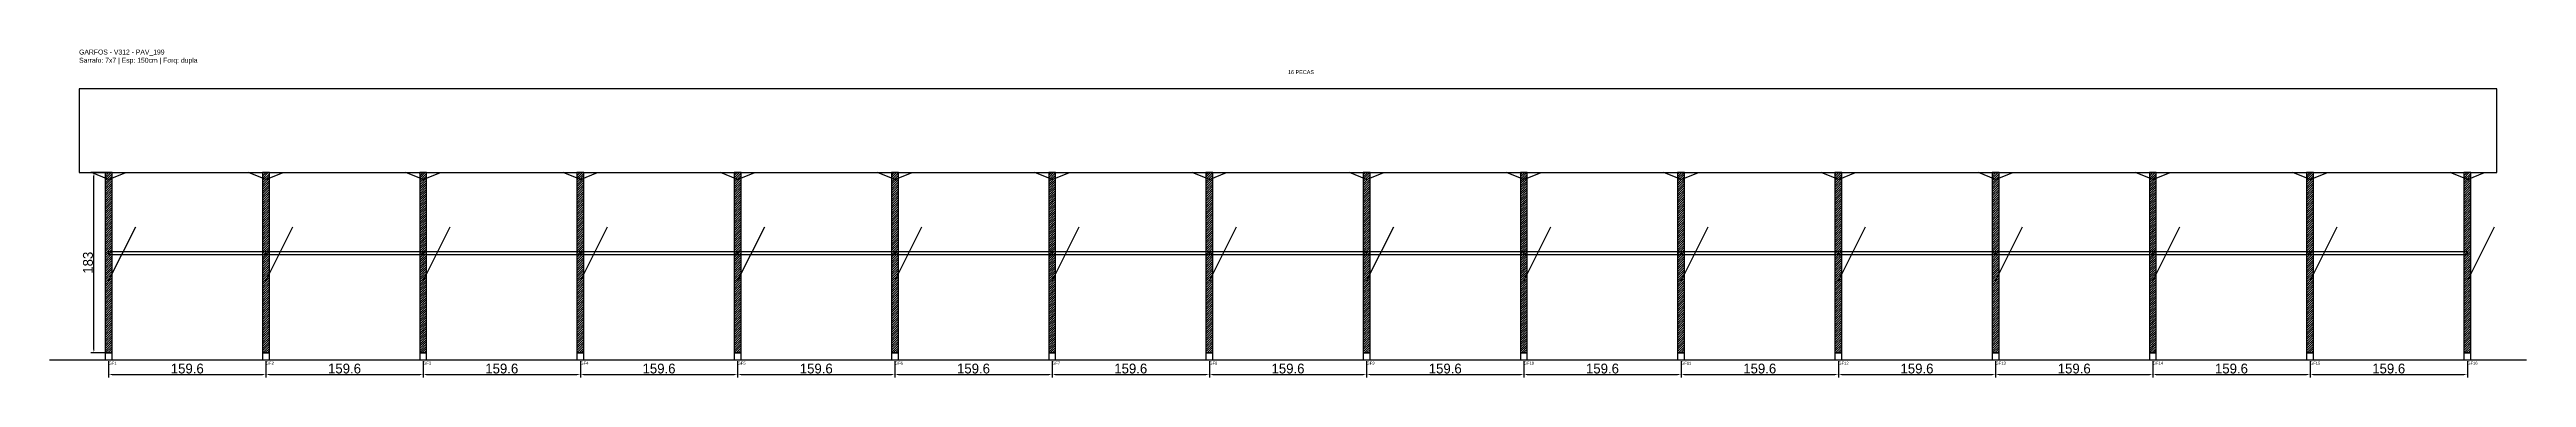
# Model space of a CAD drawing. Header units: metres. Extents: x -30 to 2484, y -25 to 308.
import ezdxf

# ---------------------------------------------------------------- set-up
doc = ezdxf.new("R2010")
doc.units = ezdxf.units.M
for name, color, linetype in [('BARRA_ANCORAGEM', 1, 'Continuous'), ('COTA', 241, 'Continuous'), ('GARFOS OK', 3, 'Continuous'), ('NOME DA VIGA', 6, 'Continuous'), ('SARR_7x7', 40, 'Continuous'), ('TIRAS REESCORAMENTO', 252, 'Continuous'), ('VIGAS', 3, 'Continuous')]:
    doc.layers.add(name, color=color, linetype=linetype)
doc.dimstyles.new('EZ DXF', dxfattribs={"dimtxt": 10, "dimasz": 3.5, "dimexe": 3, "dimexo": 1.5, "dimgap": 1, "dimtad": 1, "dimdec": 1, "dimdsep": 46, "dimcen": 2.5, "dimazin": 3, "dimtfac": 1, "dimtmove": 0, "dimatfit": 3})

msp = doc.modelspace()

# ---------------------------------------------------------------- hatches: boundary and pattern name
at = {"layer": 'COTA'}
h = msp.add_hatch(dxfattribs=at)
h.set_pattern_fill('ANSI31', scale=0.5)
h.paths.add_polyline_path([(26.5, 0), (33.5, 0), (33.5, 183), (26.5, 183)])
h = msp.add_hatch(dxfattribs=at)
h.set_pattern_fill('ANSI31', scale=0.5)
h.paths.add_polyline_path([(186.08714, 0), (193.08714, 0), (193.08714, 183), (186.08714, 183)])
h = msp.add_hatch(dxfattribs=at)
h.set_pattern_fill('ANSI31', scale=0.5)
h.paths.add_polyline_path([(345.67428, 0), (352.67428, 0), (352.67428, 183), (345.67428, 183)])
h = msp.add_hatch(dxfattribs=at)
h.set_pattern_fill('ANSI31', scale=0.5)
h.paths.add_polyline_path([(505.26142, 0), (512.26142, 0), (512.26142, 183), (505.26142, 183)])
h = msp.add_hatch(dxfattribs=at)
h.set_pattern_fill('ANSI31', scale=0.5)
h.paths.add_polyline_path([(664.84856, 0), (671.84856, 0), (671.84856, 183), (664.84856, 183)])
h = msp.add_hatch(dxfattribs=at)
h.set_pattern_fill('ANSI31', scale=0.5)
h.paths.add_polyline_path([(824.4357, 0), (831.4357, 0), (831.4357, 183), (824.4357, 183)])
h = msp.add_hatch(dxfattribs=at)
h.set_pattern_fill('ANSI31', scale=0.5)
h.paths.add_polyline_path([(984.02284, 0), (991.02284, 0), (991.02284, 183), (984.02284, 183)])
h = msp.add_hatch(dxfattribs=at)
h.set_pattern_fill('ANSI31', scale=0.5)
h.paths.add_polyline_path([(1143.60998, 0), (1150.60998, 0), (1150.60998, 183), (1143.60998, 183)])
h = msp.add_hatch(dxfattribs=at)
h.set_pattern_fill('ANSI31', scale=0.5)
h.paths.add_polyline_path([(1303.19712, 0), (1310.19712, 0), (1310.19712, 183), (1303.19712, 183)])
h = msp.add_hatch(dxfattribs=at)
h.set_pattern_fill('ANSI31', scale=0.5)
h.paths.add_polyline_path([(1462.78426, 0), (1469.78426, 0), (1469.78426, 183), (1462.78426, 183)])
h = msp.add_hatch(dxfattribs=at)
h.set_pattern_fill('ANSI31', scale=0.5)
h.paths.add_polyline_path([(1622.3714, 0), (1629.3714, 0), (1629.3714, 183), (1622.3714, 183)])
h = msp.add_hatch(dxfattribs=at)
h.set_pattern_fill('ANSI31', scale=0.5)
h.paths.add_polyline_path([(1781.95854, 0), (1788.95854, 0), (1788.95854, 183), (1781.95854, 183)])
h = msp.add_hatch(dxfattribs=at)
h.set_pattern_fill('ANSI31', scale=0.5)
h.paths.add_polyline_path([(1941.54568, 0), (1948.54568, 0), (1948.54568, 183), (1941.54568, 183)])
h = msp.add_hatch(dxfattribs=at)
h.set_pattern_fill('ANSI31', scale=0.5)
h.paths.add_polyline_path([(2101.13282, 0), (2108.13282, 0), (2108.13282, 183), (2101.13282, 183)])
h = msp.add_hatch(dxfattribs=at)
h.set_pattern_fill('ANSI31', scale=0.5)
h.paths.add_polyline_path([(2260.71996, 0), (2267.71996, 0), (2267.71996, 183), (2260.71996, 183)])
h = msp.add_hatch(dxfattribs=at)
h.set_pattern_fill('ANSI31', scale=0.5)
h.paths.add_polyline_path([(2420.3071, 0), (2427.3071, 0), (2427.3071, 183), (2420.3071, 183)])

# ---------------------------------------------------------------- linework, layer by layer
at = {"layer": 'BARRA_ANCORAGEM'}
for p, q in [((30, 73.2), (57.45, 128.1)), ((189.58714, 73.2), (217.03714, 128.1)), ((349.17428, 73.2), (376.62428, 128.1)), ((508.76142, 73.2), (536.21142, 128.1)), ((668.34856, 73.2), (695.79856, 128.1)), ((827.9357, 73.2), (855.3857, 128.1)), ((987.52284, 73.2), (1014.97284, 128.1)), ((1147.10998, 73.2), (1174.55998, 128.1)), ((1306.69712, 73.2), (1334.14712, 128.1)), ((1466.28426, 73.2), (1493.73426, 128.1)), ((1625.8714, 73.2), (1653.3214, 128.1)), ((1785.45854, 73.2), (1812.90854, 128.1)), ((1945.04568, 73.2), (1972.49568, 128.1)), ((2104.63282, 73.2), (2132.08282, 128.1)), ((2264.21996, 73.2), (2291.66996, 128.1)), ((2423.8071, 73.2), (2451.2571, 128.1))]:
    msp.add_line(p, q, dxfattribs=at)
at = {"layer": 'GARFOS OK'}
for p, q in [((30, 176), (12.5, 183)), ((12.5, 183), (47.5, 183)), ((30, 176), (47.5, 183)), ((189.58714, 176), (172.08714, 183)), ((172.08714, 183), (207.08714, 183)), ((189.58714, 176), (207.08714, 183)), ((349.17428, 176), (331.67428, 183)), ((331.67428, 183), (366.67428, 183)), ((349.17428, 176), (366.67428, 183)), ((508.76142, 176), (491.26142, 183)), ((491.26142, 183), (526.26142, 183)), ((508.76142, 176), (526.26142, 183)), ((668.34856, 176), (650.84856, 183)), ((650.84856, 183), (685.84856, 183)), ((668.34856, 176), (685.84856, 183)), ((827.9357, 176), (810.4357, 183)), ((810.4357, 183), (845.4357, 183)), ((827.9357, 176), (845.4357, 183)), ((987.52284, 176), (970.02284, 183)), ((970.02284, 183), (1005.02284, 183)), ((987.52284, 176), (1005.02284, 183)), ((1147.10998, 176), (1129.60998, 183)), ((1129.60998, 183), (1164.60998, 183)), ((1147.10998, 176), (1164.60998, 183)), ((1306.69712, 176), (1289.19712, 183)), ((1289.19712, 183), (1324.19712, 183)), ((1306.69712, 176), (1324.19712, 183)), ((1466.28426, 176), (1448.78426, 183)), ((1448.78426, 183), (1483.78426, 183)), ((1466.28426, 176), (1483.78426, 183)), ((1625.8714, 176), (1608.3714, 183)), ((1608.3714, 183), (1643.3714, 183)), ((1625.8714, 176), (1643.3714, 183)), ((1785.45854, 176), (1767.95854, 183)), ((1767.95854, 183), (1802.95854, 183)), ((1785.45854, 176), (1802.95854, 183)), ((1945.04568, 176), (1927.54568, 183)), ((1927.54568, 183), (1962.54568, 183)), ((1945.04568, 176), (1962.54568, 183)), ((2104.63282, 176), (2087.13282, 183)), ((2087.13282, 183), (2122.13282, 183)), ((2104.63282, 176), (2122.13282, 183)), ((2264.21996, 176), (2246.71996, 183)), ((2246.71996, 183), (2281.71996, 183)), ((2264.21996, 176), (2281.71996, 183)), ((2423.8071, 176), (2406.3071, 183)), ((2406.3071, 183), (2441.3071, 183)), ((2423.8071, 176), (2441.3071, 183))]:
    msp.add_line(p, q, dxfattribs=at)
at = {"layer": 'GARFOS OK', "linetype": 'CONTINUOUS'}
msp.add_line((-30, -7), (2483.8071, -7), dxfattribs=at)
at = {"layer": 'GARFOS OK'}
for points in [[(26.5, 0), (33.5, 0), (33.5, 183), (26.5, 183), (26.5, 0)], [(186.08714, 0), (193.08714, 0), (193.08714, 183), (186.08714, 183), (186.08714, 0)], [(345.67428, 0), (352.67428, 0), (352.67428, 183), (345.67428, 183), (345.67428, 0)], [(505.26142, 0), (512.26142, 0), (512.26142, 183), (505.26142, 183), (505.26142, 0)], [(664.84856, 0), (671.84856, 0), (671.84856, 183), (664.84856, 183), (664.84856, 0)], [(824.4357, 0), (831.4357, 0), (831.4357, 183), (824.4357, 183), (824.4357, 0)], [(984.02284, 0), (991.02284, 0), (991.02284, 183), (984.02284, 183), (984.02284, 0)], [(1143.60998, 0), (1150.60998, 0), (1150.60998, 183), (1143.60998, 183), (1143.60998, 0)], [(1303.19712, 0), (1310.19712, 0), (1310.19712, 183), (1303.19712, 183), (1303.19712, 0)], [(1462.78426, 0), (1469.78426, 0), (1469.78426, 183), (1462.78426, 183), (1462.78426, 0)], [(1622.3714, 0), (1629.3714, 0), (1629.3714, 183), (1622.3714, 183), (1622.3714, 0)], [(1781.95854, 0), (1788.95854, 0), (1788.95854, 183), (1781.95854, 183), (1781.95854, 0)], [(1941.54568, 0), (1948.54568, 0), (1948.54568, 183), (1941.54568, 183), (1941.54568, 0)], [(2101.13282, 0), (2108.13282, 0), (2108.13282, 183), (2101.13282, 183), (2101.13282, 0)], [(2260.71996, 0), (2267.71996, 0), (2267.71996, 183), (2260.71996, 183), (2260.71996, 0)], [(2420.3071, 0), (2427.3071, 0), (2427.3071, 183), (2420.3071, 183), (2420.3071, 0)]]:
    msp.add_lwpolyline(points, dxfattribs=at)
at = {"layer": 'SARR_7x7'}
for points in [[(26.5, -7), (33.5, -7), (33.5, 0), (26.5, 0), (26.5, -7)], [(186.08714, -7), (193.08714, -7), (193.08714, 0), (186.08714, 0), (186.08714, -7)], [(345.67428, -7), (352.67428, -7), (352.67428, 0), (345.67428, 0), (345.67428, -7)], [(505.26142, -7), (512.26142, -7), (512.26142, 0), (505.26142, 0), (505.26142, -7)], [(664.84856, -7), (671.84856, -7), (671.84856, 0), (664.84856, 0), (664.84856, -7)], [(824.4357, -7), (831.4357, -7), (831.4357, 0), (824.4357, 0), (824.4357, -7)], [(984.02284, -7), (991.02284, -7), (991.02284, 0), (984.02284, 0), (984.02284, -7)], [(1143.60998, -7), (1150.60998, -7), (1150.60998, 0), (1143.60998, 0), (1143.60998, -7)], [(1303.19712, -7), (1310.19712, -7), (1310.19712, 0), (1303.19712, 0), (1303.19712, -7)], [(1462.78426, -7), (1469.78426, -7), (1469.78426, 0), (1462.78426, 0), (1462.78426, -7)], [(1622.3714, -7), (1629.3714, -7), (1629.3714, 0), (1622.3714, 0), (1622.3714, -7)], [(1781.95854, -7), (1788.95854, -7), (1788.95854, 0), (1781.95854, 0), (1781.95854, -7)], [(1941.54568, -7), (1948.54568, -7), (1948.54568, 0), (1941.54568, 0), (1941.54568, -7)], [(2101.13282, -7), (2108.13282, -7), (2108.13282, 0), (2101.13282, 0), (2101.13282, -7)], [(2260.71996, -7), (2267.71996, -7), (2267.71996, 0), (2260.71996, 0), (2260.71996, -7)], [(2420.3071, -7), (2427.3071, -7), (2427.3071, 0), (2420.3071, 0), (2420.3071, -7)]]:
    msp.add_lwpolyline(points, dxfattribs=at)
at = {"layer": 'TIRAS REESCORAMENTO'}
for points in [[(30, 100), (189.58714, 100), (189.58714, 102.5), (30, 102.5), (30, 100)], [(189.58714, 100), (349.17428, 100), (349.17428, 102.5), (189.58714, 102.5), (189.58714, 100)], [(349.17428, 100), (508.76142, 100), (508.76142, 102.5), (349.17428, 102.5), (349.17428, 100)], [(508.76142, 100), (668.34856, 100), (668.34856, 102.5), (508.76142, 102.5), (508.76142, 100)], [(668.34856, 100), (827.9357, 100), (827.9357, 102.5), (668.34856, 102.5), (668.34856, 100)], [(827.9357, 100), (987.52284, 100), (987.52284, 102.5), (827.9357, 102.5), (827.9357, 100)], [(987.52284, 100), (1147.10998, 100), (1147.10998, 102.5), (987.52284, 102.5), (987.52284, 100)], [(1147.10998, 100), (1306.69712, 100), (1306.69712, 102.5), (1147.10998, 102.5), (1147.10998, 100)], [(1306.69712, 100), (1466.28426, 100), (1466.28426, 102.5), (1306.69712, 102.5), (1306.69712, 100)], [(1466.28426, 100), (1625.8714, 100), (1625.8714, 102.5), (1466.28426, 102.5), (1466.28426, 100)], [(1625.8714, 100), (1785.45854, 100), (1785.45854, 102.5), (1625.8714, 102.5), (1625.8714, 100)], [(1785.45854, 100), (1945.04568, 100), (1945.04568, 102.5), (1785.45854, 102.5), (1785.45854, 100)], [(1945.04568, 100), (2104.63282, 100), (2104.63282, 102.5), (1945.04568, 102.5), (1945.04568, 100)], [(2104.63282, 100), (2264.21996, 100), (2264.21996, 102.5), (2104.63282, 102.5), (2104.63282, 100)], [(2264.21996, 100), (2423.8071, 100), (2423.8071, 102.5), (2264.21996, 102.5), (2264.21996, 100)]]:
    msp.add_lwpolyline(points, dxfattribs=at)
at = {"layer": 'VIGAS'}
msp.add_lwpolyline([(0, 183), (2453.8071, 183), (2453.8071, 268), (0, 268), (0, 183)], dxfattribs=at)

# ---------------------------------------------------------------- texts
at = {"layer": 'NOME DA VIGA'}
for s, height, p in [('16 PECAS', 4, (1226.90355, 283)), ('GF1', 3, (30, -12)), ('GF2', 3, (189.58714, -12)), ('GF3', 3, (349.17428, -12)), ('GF4', 3, (508.76142, -12)), ('GF5', 3, (668.34856, -12)), ('GF6', 3, (827.9357, -12)), ('GF7', 3, (987.52284, -12)), ('GF8', 3, (1147.10998, -12)), ('GF9', 3, (1306.69712, -12)), ('GF10', 3, (1466.28426, -12)), ('GF11', 3, (1625.8714, -12)), ('GF12', 3, (1785.45854, -12)), ('GF13', 3, (1945.04568, -12)), ('GF14', 3, (2104.63282, -12)), ('GF15', 3, (2264.21996, -12)), ('GF16', 3, (2423.8071, -12))]:
    msp.add_text(s, height=height, dxfattribs=at).set_placement(p)
at = {"layer": 'NOME DA VIGA', "insert": (0, 293), "char_height": 5, "attachment_point": 7}
msp.add_mtext('GARFOS - V312 - PAV_199\\PSarrafo: 7x7 | Esp: 150cm | Forq: dupla', dxfattribs=at)

# ---------------------------------------------------------------- dimensions: what is measured, and where the dimension line sits
at = {"layer": 'COTA'}
msp.add_linear_dim(base=(15, 0), p1=(30, 0), p2=(30, 183), angle=90, dimstyle='EZ DXF', dxfattribs=at).render()
for base, p1, p2 in [((30, -22), (30, -7), (189.58714, -7)), ((189.58714, -22), (189.58714, -7), (349.17428, -7)), ((349.17428, -22), (349.17428, -7), (508.76142, -7)), ((508.76142, -22), (508.76142, -7), (668.34856, -7)), ((668.34856, -22), (668.34856, -7), (827.9357, -7)), ((827.9357, -22), (827.9357, -7), (987.52284, -7)), ((987.52284, -22), (987.52284, -7), (1147.10998, -7)), ((1147.10998, -22), (1147.10998, -7), (1306.69712, -7)), ((1306.69712, -22), (1306.69712, -7), (1466.28426, -7)), ((1466.28426, -22), (1466.28426, -7), (1625.8714, -7)), ((1625.8714, -22), (1625.8714, -7), (1785.45854, -7)), ((1785.45854, -22), (1785.45854, -7), (1945.04568, -7)), ((1945.04568, -22), (1945.04568, -7), (2104.63282, -7)), ((2104.63282, -22), (2104.63282, -7), (2264.21996, -7)), ((2264.21996, -22), (2264.21996, -7), (2423.8071, -7))]:
    msp.add_linear_dim(base=base, p1=p1, p2=p2, dimstyle='EZ DXF', dxfattribs=at).render()

doc.saveas('drawing.dxf')
